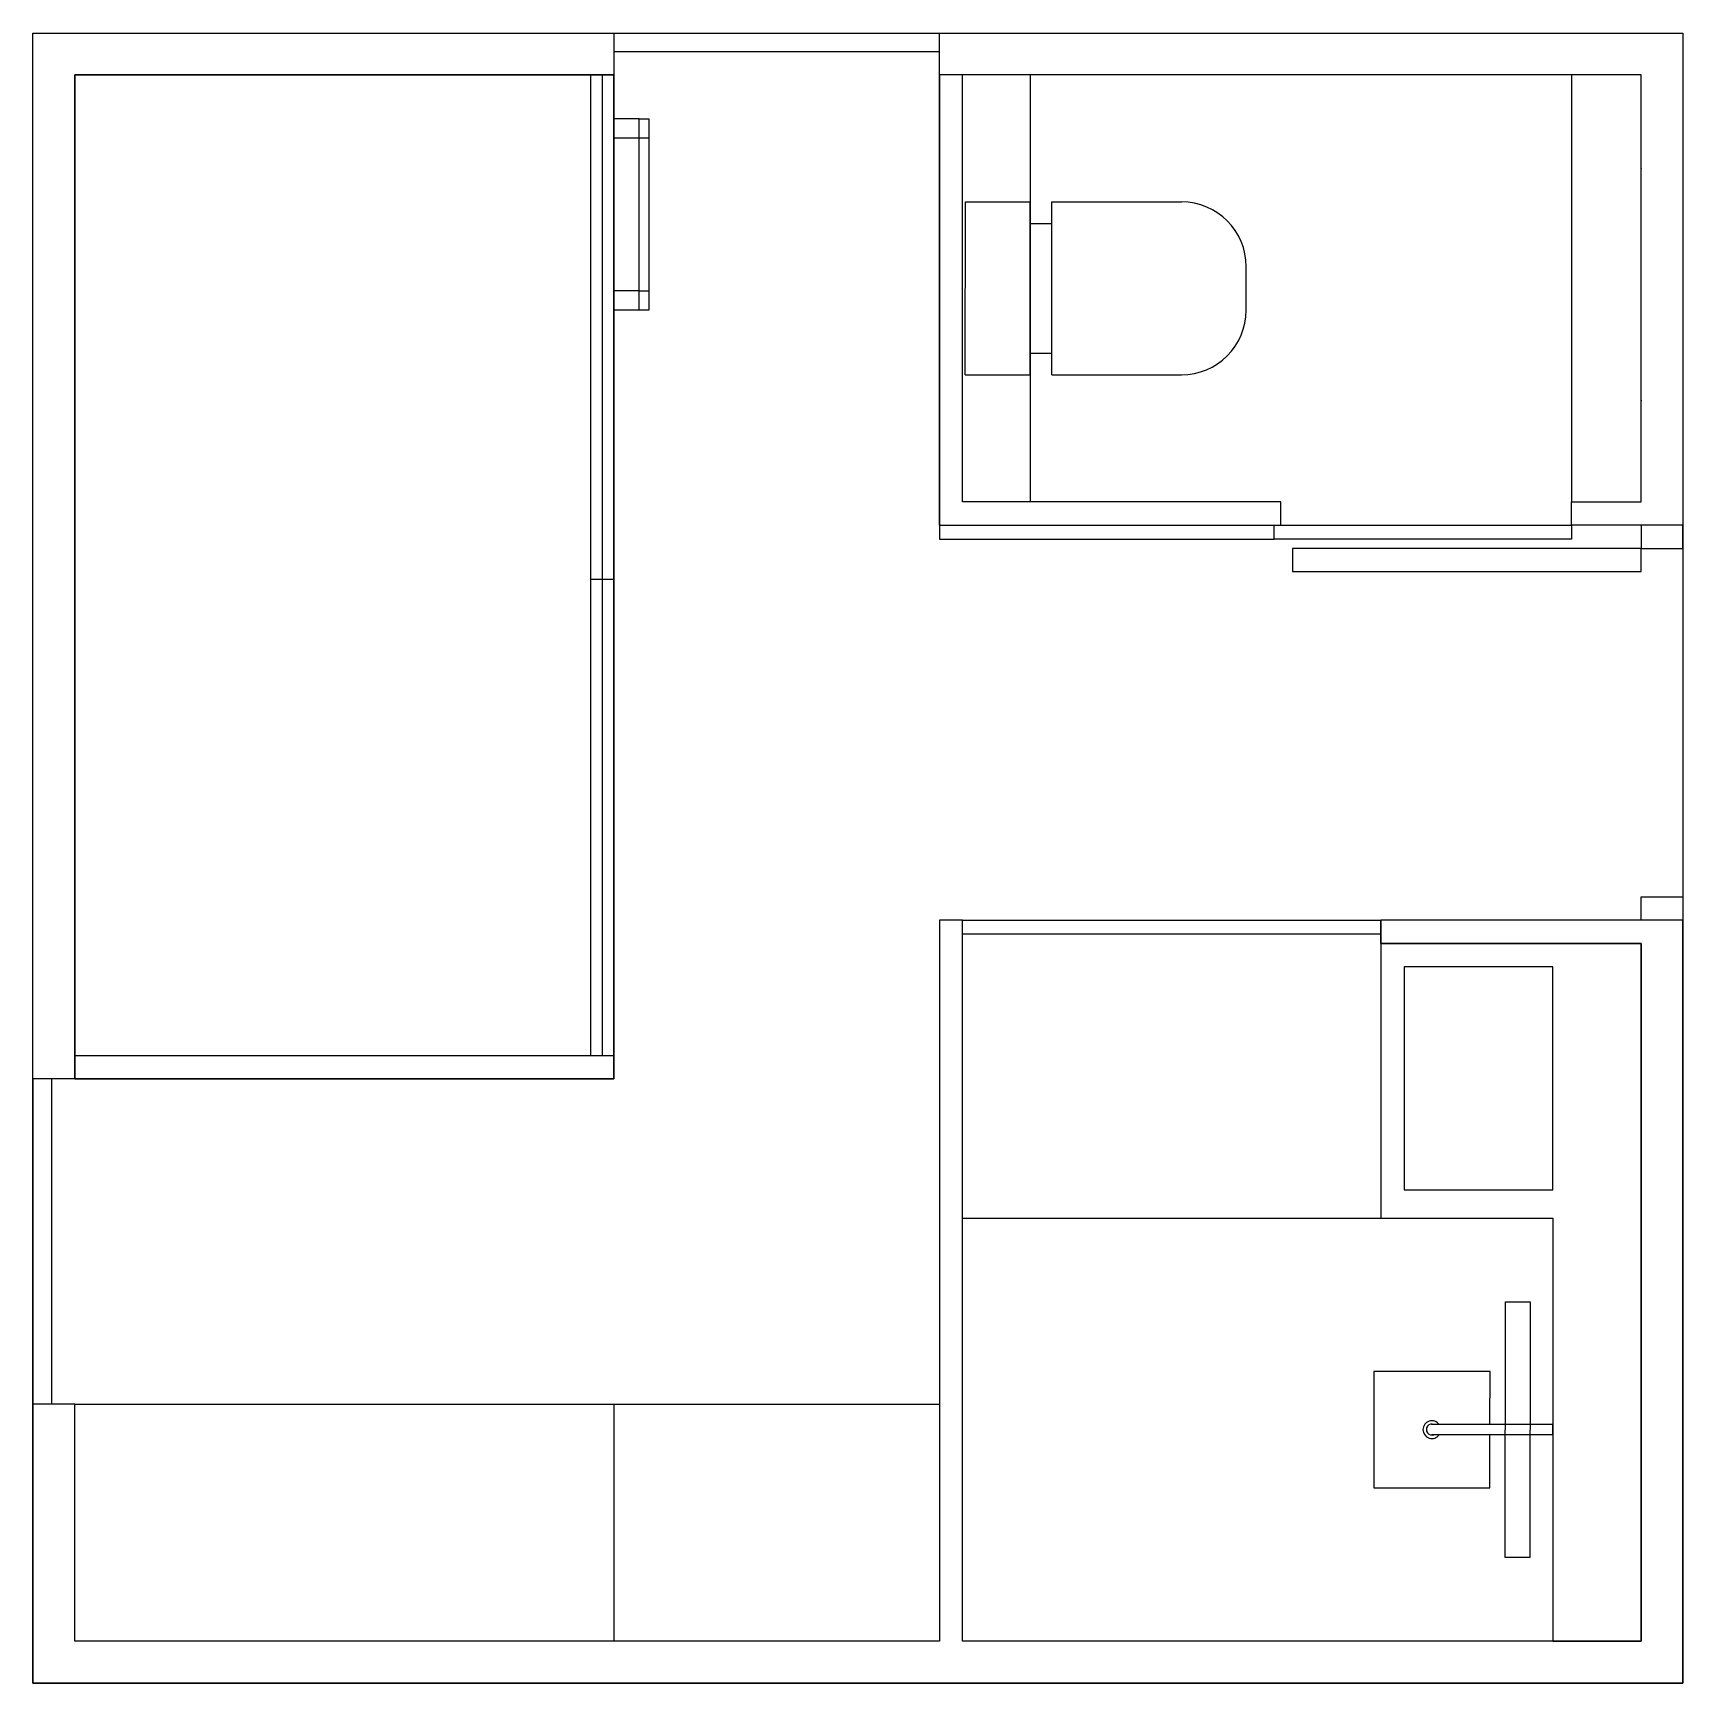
# Model space of a CAD drawing. Header units: millimetres. Extents: x 2.7 to 51.7, y -12.6 to 38.4.
# Drawn here: x 41.003 to 44.653, y -12.58 to -8.93 of the extents above; entities that cross this region are included whole.
import ezdxf

# ---------------------------------------------------------------- set-up
doc = ezdxf.new("R2010")
doc.units = ezdxf.units.MM
for name, color, linetype in [('discontinua', 2, 'Continuous'), ('mobiliario', 5, 'Continuous'), ('muro', 7, 'Continuous'), ('puerta', 9, 'Continuous'), ('ventanas', 6, 'Continuous')]:
    doc.layers.add(name, color=color, linetype=linetype)
doc.layers.add('outline', color=3, linetype='Continuous', true_color=0x00ff00)

msp = doc.modelspace()

# ---------------------------------------------------------------- linework, layer by layer
at = {"layer": 'discontinua', "ltscale": 0.3}
msp.add_lwpolyline([(44.3149, -11.7367), (44.3145, -12.3022), (44.26, -12.3021), (44.2604, -11.7366)], close=True, dxfattribs=at)
at = {"layer": 'mobiliario'}
for p, q in [((43.0655, -9.6858), (43.0657, -9.3035)), ((43.0657, -9.3035), (43.209, -9.3035)), ((43.2089, -9.6859), (43.209, -9.3035)), ((43.2567, -9.6859), (43.2568, -9.3035)), ((43.2568, -9.3035), (43.5436, -9.3036)), ((43.209, -9.3513), (43.2568, -9.3513)), ((43.6869, -9.5427), (43.687, -9.4471)), ((43.2089, -9.6381), (43.2567, -9.6381)), ((43.0655, -9.6858), (43.2089, -9.6859)), ((43.2567, -9.6859), (43.5435, -9.686)), ((43.9848, -10.9438), (43.9848, -10.8923)), ((43.0595, -11.5516), (43.9848, -11.5516)), ((41.0957, -11.9629), (43.0081, -11.9629)), ((43.0081, -11.9629), (43.0081, -12.4872)), ((44.3652, -12.0081), (44.0971, -12.0079)), ((44.3652, -12.0307), (44.3652, -12.0081)), ((44.3652, -12.0307), (44.0971, -12.0306))]:
    msp.add_line(p, q, dxfattribs=at)
for points in [[(41.0957, -11.1917), (42.2369, -11.1917), (42.2369, -9.0223)], [(42.2883, -9.0223), (42.2883, -11.2431), (41.1574, -11.2431)], [(42.2626, -11.1917), (42.2626, -9.0223)], [(42.2883, -10.1379), (42.2883, -9.0223)], [(43.209, -9.0223), (43.209, -9.967)], [(44.4064, -9.0223), (44.4064, -9.967)], [(42.3441, -9.12), (42.2883, -9.12)], [(42.3441, -9.1624), (42.2883, -9.1624)], [(42.3441, -9.5004), (42.3441, -9.1624)], [(42.3653, -9.1624), (42.3653, -9.5004)], [(42.3441, -9.5004), (42.2883, -9.5004)], [(42.3441, -9.5429), (42.2883, -9.5429)], [(43.0081, -10.0184), (43.0081, -10.0492), (43.7488, -10.0492)], [(42.2369, -10.1379), (42.2883, -10.1379)], [(42.2883, -11.1917), (42.2883, -10.1379)], [(41.0957, -11.2431), (42.2883, -11.2431), (42.2883, -11.1917)], [(42.2369, -11.1917), (42.2883, -11.1917)], [(44.2261, -12.008), (44.2262, -11.8908), (43.9692, -11.8906), (43.969, -12.1477), (44.226, -12.1478), (44.2261, -12.0306)], [(42.2883, -11.9629), (42.2883, -12.4872)]]:
    msp.add_lwpolyline(points, dxfattribs=at)
for points in [[(41.0957, -9.0223), (42.2883, -9.0223), (42.2883, -11.2431), (41.0957, -11.2431)], [(42.3441, -9.12), (42.3653, -9.12), (42.3653, -9.1624), (42.3441, -9.1624)], [(42.3441, -9.5004), (42.3653, -9.5004), (42.3653, -9.5429), (42.3441, -9.5429)], [(44.3652, -11.5516), (44.3652, -12.4872), (44.5606, -12.4872), (44.5606, -10.9438), (43.9848, -10.9438), (43.9848, -11.5516)], [(44.3652, -11.4887), (44.3652, -10.9952), (44.0362, -10.9952), (44.0362, -11.4887)]]:
    msp.add_lwpolyline(points, close=True, dxfattribs=at)
for centre, radius, start, end in [((44.5606, -9.2302), 0.00103, 0, 90), ((43.5436, -9.447), 0.1434, 359.981, 89.981), ((43.5435, -9.5426), 0.1434, 269.981, 359.981), ((44.5606, -9.7422), 0.00103, 270, 0), ((44.0976, -12.0192), 0.0197, 35.0048, 324.7839), ((44.0976, -12.0192), 0.0122, 67.4256, 292.0295)]:
    msp.add_arc(centre, radius, start, end, dxfattribs=at)
at = {"layer": 'muro'}
for points in [[(42.2883, -9.0223), (41.0957, -9.0223), (41.0957, -11.2431), (41.0031, -11.2431), (41.0031, -8.9298), (42.2883, -8.9298)], [(43.9848, -10.8923), (43.9848, -10.9438), (44.5606, -10.9438), (44.5606, -12.4872), (43.0595, -12.4872), (43.0595, -10.8923), (43.0081, -10.8923), (43.0081, -12.4872), (41.0957, -12.4872), (41.0957, -11.9629), (41.0031, -11.9629), (41.0031, -12.5798), (44.4475, -12.5798), (44.6531, -12.5798), (44.6531, -10.8923)]]:
    msp.add_lwpolyline(points, close=True, dxfattribs=at)
for points in [[(44.6531, -10.0184), (44.4064, -10.0184), (44.4064, -9.967), (44.5606, -9.967), (44.5606, -9.0223), (43.0081, -9.0223), (43.0081, -8.9298), (44.6531, -8.9298), (44.6531, -10.0184)], [(43.0081, -10.0184), (43.0081, -9.0223), (43.0081, -10.0184), (43.0595, -10.0184), (43.7638, -10.0184), (43.7638, -9.967), (43.0595, -9.967), (43.0595, -9.0223)]]:
    msp.add_lwpolyline(points, dxfattribs=at)
at = {"layer": 'outline'}
msp.add_lwpolyline([(41.0031, -8.9298), (44.6531, -8.9298), (44.6531, -12.5798), (41.0031, -12.5798)], close=True, dxfattribs=at)
at = {"layer": 'puerta'}
for points in [[(43.7488, -10.0184), (44.4064, -10.0184), (44.4064, -10.0492), (43.7488, -10.0492), (43.7488, -10.0184)], [(44.5606, -10.0698), (43.7895, -10.0698), (43.7895, -10.1212), (44.5606, -10.1212), (44.5606, -10.0698)], [(43.9848, -10.9232), (43.0595, -10.9232), (43.0595, -10.8923), (43.9848, -10.8923), (43.9848, -10.9232)]]:
    msp.add_lwpolyline(points, dxfattribs=at)
for points in [[(44.5606, -10.0184), (44.5606, -10.0698), (44.6531, -10.0698), (44.6531, -10.0184)], [(44.6531, -10.8923), (44.5606, -10.8923), (44.5606, -10.8409), (44.6531, -10.8409)]]:
    msp.add_lwpolyline(points, close=True, dxfattribs=at)
at = {"layer": 'ventanas'}
for points in [[(42.2883, -8.9298), (43.0081, -8.9298)], [(42.2883, -8.9709), (43.0081, -8.9709)], [(41.0031, -11.2431), (41.0031, -11.9629)], [(41.0443, -11.2431), (41.0443, -11.9629)]]:
    msp.add_lwpolyline(points, dxfattribs=at)

doc.saveas('drawing.dxf')
